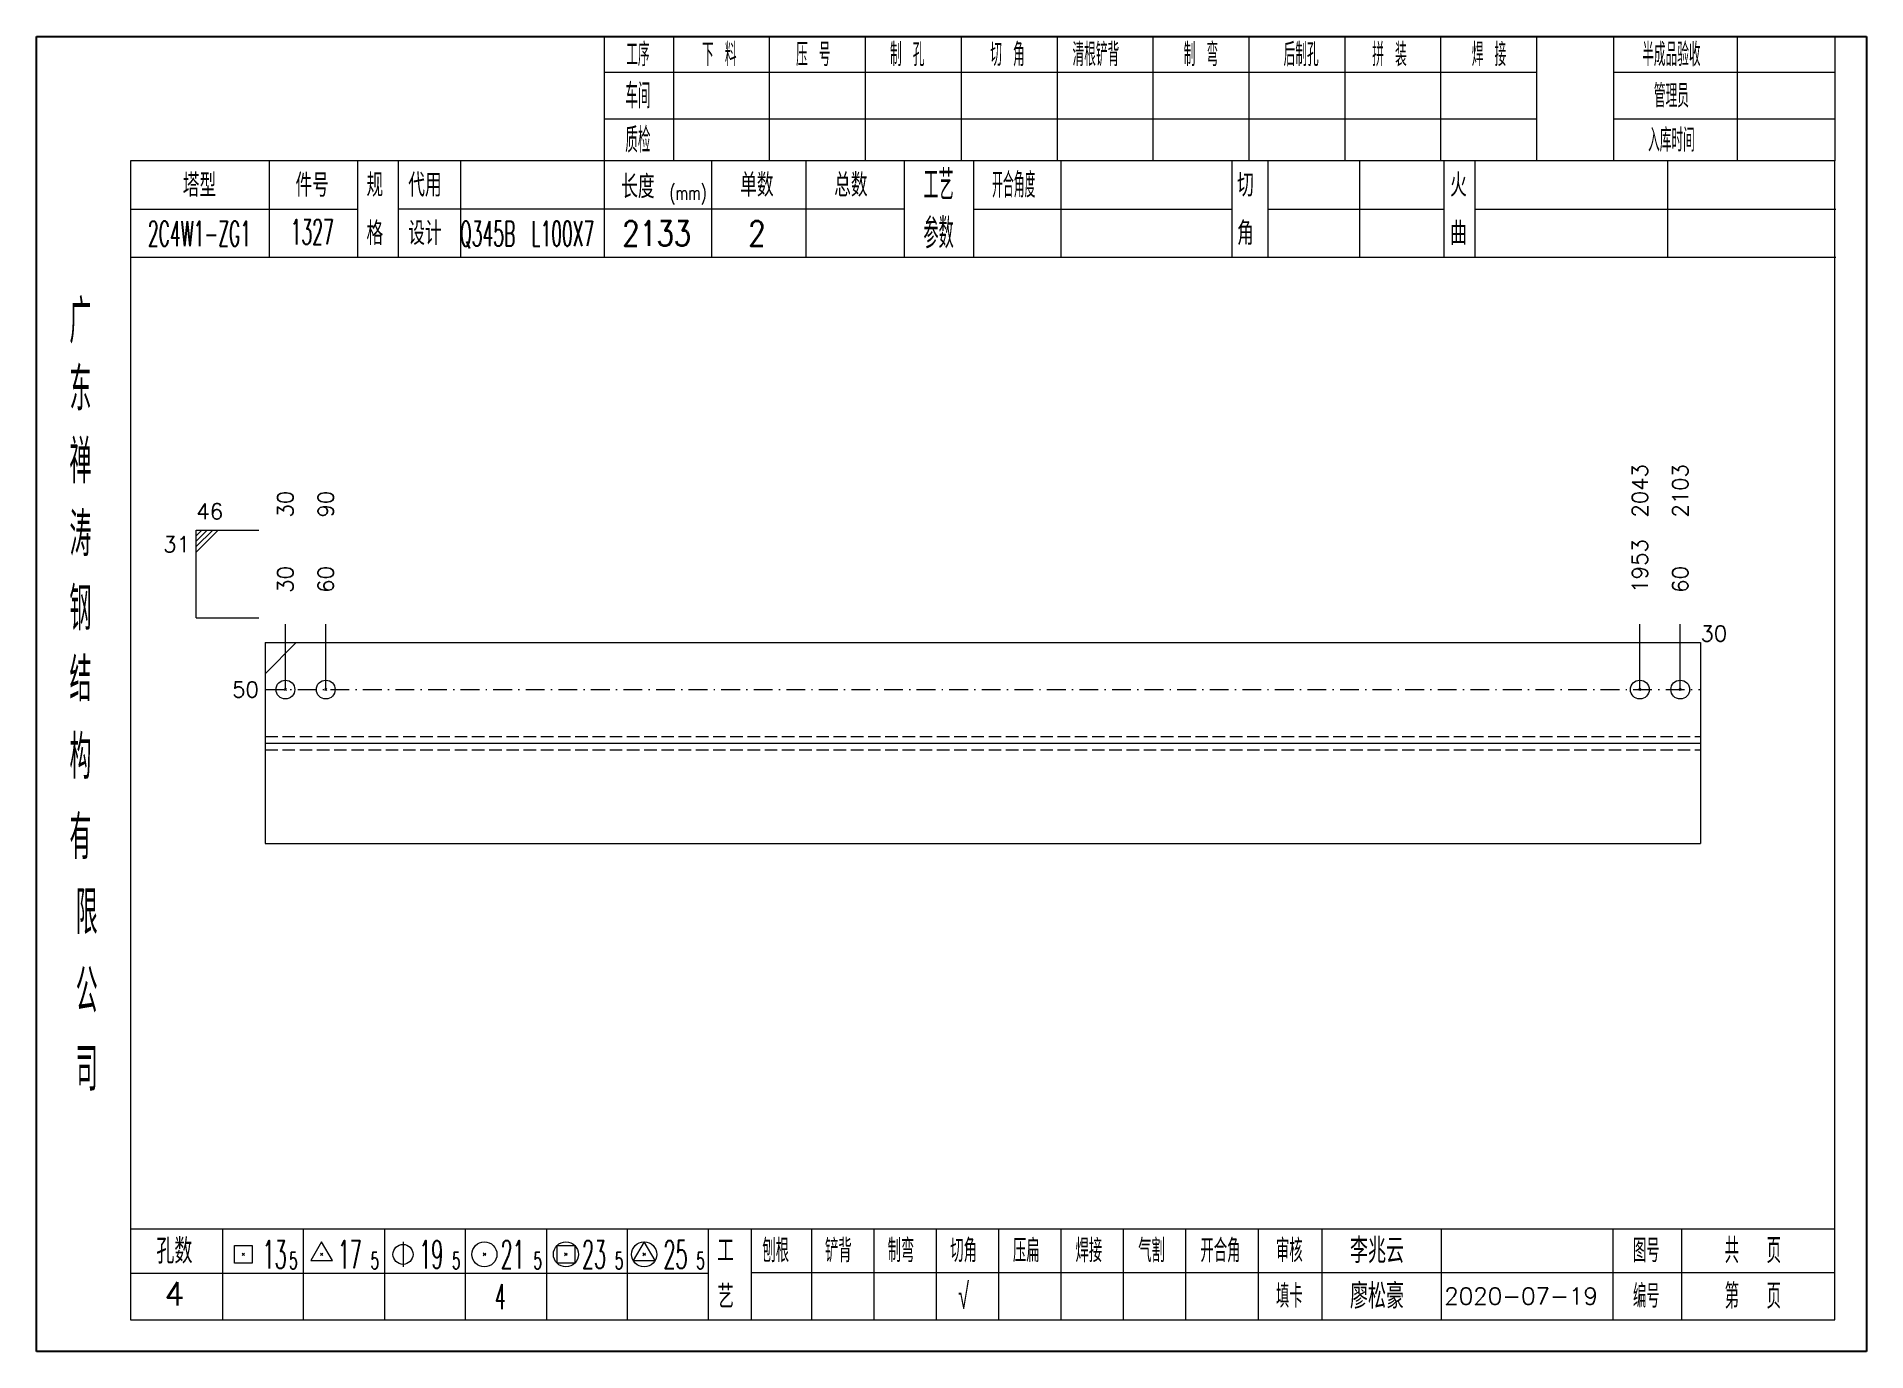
# Model space of a CAD drawing. Extents: x 154981 to 165753, y -86801 to -82885.
# Drawn here: x 160467.3 to 160759.4, y -83536.6 to -83326.7 of the extents above; entities that cross this region are included whole.
import ezdxf
from ezdxf.enums import TextEntityAlignment as Align

# ---------------------------------------------------------------- set-up
doc = ezdxf.new("R2010")
doc.units = 0
doc.header["$MEASUREMENT"] = 0
doc.linetypes.add('一点画线', pattern=[5.2, 3, -1, 0.2, -1])
doc.linetypes.add('虚线', pattern=[2.75, 2, -0.75])
doc.layers.get('0').update_dxf_attribs({"linetype": 'CONTINUOUS', "lineweight": 25})
for name, color, linetype, lineweight in [('1', 7, 'CONTINUOUS', 25), ('4', 7, 'CONTINUOUS', 25), ('5', 7, 'CONTINUOUS', 25)]:
    doc.layers.add(name, color=color, linetype=linetype, lineweight=lineweight)
doc.styles.get("Standard").update_dxf_attribs({"font": 'simplex.shx', "width": 0.7, "height": 3, "bigfont": 'gbhzfs.shx'})

msp = doc.modelspace()

# ---------------------------------------------------------------- texts
at = {"color": 7, "linetype": 'Continuous', "lineweight": 13}
for s, p in [('2043', (160723.24873, -83403.49383)), ('2103', (160729.69402, -83403.49383)), ('30', (160507.00931, -83403.49383)), ('90', (160513.4546, -83403.49383))]:
    msp.add_text(s, height=2.5, rotation=90, dxfattribs=at).set_placement(p, align=Align.MIDDLE_LEFT)
msp.add_text('46', height=2.5, dxfattribs=at).set_placement((160492.78666, -83404.49383), align=Align.BOTTOM_LEFT)
msp.add_text('31', height=2.5, dxfattribs=at).set_placement((160491.78666, -83406.49383), align=Align.TOP_RIGHT)
at = {"color": 4, "linetype": 'Continuous', "lineweight": 9}
for s, p in [('1953', (160723.24873, -83415.49383)), ('30', (160507.00931, -83415.49383)), ('60', (160513.4546, -83415.49383)), ('60', (160729.69402, -83415.49383))]:
    msp.add_text(s, height=2.5, rotation=90, dxfattribs=at).set_placement(p, align=Align.MIDDLE_LEFT)
at = {"color": 7, "linetype": 'Continuous', "lineweight": 13}
msp.add_text('30', height=2.5, dxfattribs=at).set_placement((160732.91666, -83421.99383), align=Align.MIDDLE_LEFT)
msp.add_text('50', height=2.5, dxfattribs=at).set_placement((160502.78666, -83430.94383), align=Align.MIDDLE_RIGHT)
at = {"layer": '4', "color": 1, "linetype": 'Continuous', "lineweight": 25}
for s, height, width, p in [('工序', 3.7, 0.7, (160563.28666, -83329.53733)), ('下 料', 3.7, 0.7, (160576.28666, -83329.53733)), ('压 号', 3.7, 0.7, (160591.28666, -83329.53733)), ('制 孔', 3.7, 0.7, (160606.28666, -83329.53733)), ('切 角', 3.7, 0.7, (160622.28666, -83329.53733)), ('清根铲背 ', 3.7, 0.7, (160637.28666, -83329.53733)), (' 制 弯', 3.7, 0.7, (160652.28666, -83329.53733)), (' 后制孔', 3.7, 0.7, (160668.28666, -83329.53733)), ('拼 装', 3.7, 0.7, (160683.28666, -83329.53733)), (' 焊 接', 3.7, 0.7, (160698.28666, -83329.53733)), ('半成品验收', 3.7, 0.7, (160728.28666, -83329.53733)), ('车间', 4, 0.7, (160563.28666, -83336.13733)), ('管理员', 3.7, 0.7, (160728.28666, -83336.13733)), ('质检', 4, 0.7, (160563.28666, -83343.19733)), ('入库时间', 3.7, 0.7, (160728.28666, -83343.19733)), ('工艺', 4.8, 0.7, (160611.28666, -83350.37733)), ('(mm)', 2.24, 0.7, (160571.28666, -83351.63733)), ('开合角度', 4, 0.6, (160623.28666, -83350.37733)), ('2C4W1-ZG1', 4, 0.5, (160493.28666, -83358.11733)), ('1327', 4, 0.5, (160511.28666, -83357.86733)), ('Q345B', 4, 0.5, (160539.28666, -83358.13733)), ('L100X7', 4, 0.5, (160551.28666, -83358.13733)), ('2133', 4, 0.8, (160566.28666, -83358.08733)), ('2', 4, 0.8, (160582.28666, -83358.08733)), ('参数', 4.8, 0.7, (160611.28666, -83358.08733)), ('广', 6.96, 0.7, (160474.28666, -83372.16733)), ('东', 6.96, 0.7, (160474.28666, -83382.95733)), ('禅', 6.96, 0.7, (160474.28666, -83394.54733)), ('涛', 6.96, 0.7, (160474.28666, -83406.14733)), ('钢', 6.96, 0.7, (160474.28666, -83418.03733)), ('结', 6.96, 0.7, (160474.28666, -83429.34733)), ('构', 6.96, 0.7, (160474.28666, -83441.72733)), ('有', 6.96, 0.7, (160474.28666, -83454.53733)), ('限', 6.96, 0.7, (160475.28666, -83466.53733)), ('公', 6.96, 0.7, (160475.28666, -83479.07733)), ('司', 6.96, 0.7, (160475.28666, -83491.55733)), ('13', 4.47, 0.5, (160505.28666, -83521.13733)), ('17', 4.47, 0.5, (160517.28666, -83521.13733)), ('19', 4.47, 0.5, (160530.28666, -83521.13733)), ('21', 4.47, 0.5, (160543.28666, -83521.13733)), ('23', 4.47, 0.5, (160556.28666, -83521.13733)), ('25', 4.47, 0.5, (160569.28666, -83521.13733)), ('刨根', 3.7, 0.8, (160585.28666, -83520.53733)), ('铲背', 3.7, 0.8, (160595.28666, -83520.53733)), ('制弯', 3.7, 0.8, (160605.28666, -83520.53733)), ('切角', 3.7, 0.8, (160615.28666, -83520.53733)), ('压扁', 3.7, 0.8, (160625.28666, -83520.53733)), ('焊接', 3.7, 0.8, (160635.28666, -83520.53733)), ('气割', 3.7, 0.8, (160645.28666, -83520.53733)), ('开合角', 3.7, 0.8, (160656.28666, -83520.53733)), ('审核', 3.7, 0.8, (160667.28666, -83520.53733)), ('图号', 3.7, 0.8, (160724.28666, -83520.53733)), ('共  页', 4, 0.8, (160741.28666, -83520.53733)), ('5', 2.68, 0.6, (160508.28666, -83522.13733)), ('5', 2.68, 0.6, (160521.28666, -83522.13733)), ('5', 2.68, 0.6, (160534.28666, -83522.13733)), ('5', 2.68, 0.6, (160547.28666, -83522.13733)), ('5', 2.68, 0.6, (160560.28666, -83522.13733)), ('5', 2.68, 0.6, (160573.28666, -83522.13733)), ('√', 4, 0.6, (160615.28666, -83527.80733)), ('填卡', 3.7, 0.8, (160667.28666, -83527.80733)), ('编号', 3.7, 0.8, (160724.28666, -83527.80733)), ('第  页', 4, 0.8, (160741.28666, -83527.80733)), ('4', 4, 0.5, (160541.28666, -83527.88733))]:
    msp.add_text(s, height=height, dxfattribs=dict(at, width=width)).set_placement(p, align=Align.MIDDLE_CENTER)
for s, height, p in [('塔型', 3.7, (160493.28666, -83350.40733)), ('件号', 3.7, (160511.28666, -83350.40733)), ('规', 3.7, (160521.28666, -83350.37733)), ('代用', 3.7, (160529.28666, -83350.37733)), ('长度', 3.7, (160563.28666, -83350.63733)), ('单数', 3.7, (160582.28666, -83350.37733)), ('总数', 3.7, (160597.28666, -83350.37733)), ('切', 3.7, (160660.28666, -83350.37733)), ('火', 3.7, (160694.28666, -83350.37733)), ('格', 3.7, (160521.28666, -83358.08733)), ('设计', 3.7, (160529.28666, -83358.08733)), ('角', 3.7, (160660.28666, -83358.08733)), ('曲', 3.7, (160694.28666, -83358.08733)), ('孔数', 4, (160489.28666, -83520.61733)), ('工', 3.7, (160577.28666, -83520.53733)), ('李兆云', 4, (160681.28666, -83520.53733)), ('4', 3.7, (160489.28666, -83527.44733)), ('艺', 3.7, (160577.28666, -83527.88733)), ('廖松豪', 4, (160681.28666, -83527.80733)), ('2020-07-19', 2.7, (160704.28666, -83527.80733))]:
    msp.add_text(s, height=height, dxfattribs=at).set_placement(p, align=Align.MIDDLE_CENTER)

# ---------------------------------------------------------------- blocks, each defined once
blk = doc.blocks.new('孔21.5')
at = {"layer": '5', "color": 7, "linetype": 'Continuous', "lineweight": 13}
for p, q in [((-0.1, -0.1), (0.1, 0.1)), ((0.1, -0.1), (-0.1, 0.1))]:
    blk.add_line(p, q, dxfattribs=at)
blk.add_circle((0, 0), 1, dxfattribs=at)
blk = doc.blocks.new('CTJGK')
at = {"color": 6, "linetype": 'Continuous'}
for p, q in [((0, 209.97), (292.13, 209.97)), ((0, 0), (0, 209.97)), ((292.13, 209.97), (292.13, 0)), ((292.13, 0), (0, 0))]:
    blk.add_line(p, q, dxfattribs=at)

# ---------------------------------------------------------------- linework, layer by layer
at = {"color": 7, "linetype": 'Continuous', "lineweight": 13}
for p, q in [((160492.78666, -83405.49383), (160502.78666, -83405.49383)), ((160492.78666, -83419.49383), (160492.78666, -83405.49383)), ((160493.66166, -83405.49383), (160492.78666, -83406.36883)), ((160494.53666, -83405.49383), (160492.78666, -83407.24383)), ((160495.41166, -83405.49383), (160492.78666, -83408.11883)), ((160496.28666, -83405.49383), (160492.78666, -83408.99383)), ((160492.78666, -83419.49383), (160502.78666, -83419.49383)), ((160507.00931, -83430.94383), (160507.00931, -83420.49383)), ((160513.4546, -83430.94383), (160513.4546, -83420.49383)), ((160723.24873, -83430.94383), (160723.24873, -83420.49383)), ((160729.69402, -83430.94383), (160729.69402, -83420.49383)), ((160503.78666, -83428.41933), (160508.72805, -83423.44383))]:
    msp.add_line(p, q, dxfattribs=at)
at = {"color": 7, "linetype": 'Continuous', "lineweight": 18}
for p, q in [((160503.78666, -83423.44383), (160503.78666, -83455.54383)), ((160503.78666, -83423.44383), (160732.91666, -83423.44383)), ((160732.91666, -83423.44383), (160732.91666, -83455.54383)), ((160503.78666, -83439.49383), (160732.91666, -83439.49383))]:
    msp.add_line(p, q, dxfattribs=at)
at = {"color": 1, "linetype": '一点画线', "lineweight": 13}
msp.add_line((160503.78666, -83430.94383), (160732.91666, -83430.94383), dxfattribs=at)
at = {"color": 6, "linetype": '虚线', "lineweight": 18}
for p, q in [((160503.78666, -83438.44383), (160732.91666, -83438.44383)), ((160503.78666, -83440.54383), (160732.91666, -83440.54383))]:
    msp.add_line(p, q, dxfattribs=at)
at = {"layer": '1', "color": 7, "linetype": 'Continuous', "lineweight": 18}
msp.add_line((160503.78666, -83455.54383), (160732.91666, -83455.54383), dxfattribs=at)
at = {"layer": '4', "color": 1, "linetype": 'Continuous', "lineweight": 18}
for p, q in [((160467.28666, -83326.66733), (160467.28666, -83536.63733)), ((160759.41666, -83326.66733), (160467.28666, -83326.66733)), ((160557.91666, -83326.66733), (160557.91666, -83346.50733)), ((160568.94666, -83326.66733), (160568.94666, -83346.52733)), ((160584.25666, -83326.66733), (160584.25666, -83346.52733)), ((160599.57666, -83326.66733), (160599.57666, -83346.52733)), ((160614.88666, -83326.66733), (160614.88666, -83346.52733)), ((160630.19666, -83326.66733), (160630.19666, -83346.52733)), ((160645.50666, -83326.66733), (160645.50666, -83346.52733)), ((160660.82666, -83326.66733), (160660.82666, -83346.52733)), ((160676.13666, -83326.66733), (160676.13666, -83346.52733)), ((160691.44666, -83326.66733), (160691.44666, -83346.52733)), ((160706.75666, -83326.66733), (160706.75666, -83346.50733)), ((160706.75666, -83326.66733), (160706.75666, -83346.52733)), ((160719.03666, -83326.66733), (160719.03666, -83346.52733)), ((160738.78666, -83326.66733), (160738.78666, -83346.52733)), ((160754.36666, -83326.66733), (160754.36666, -83346.52733)), ((160759.41666, -83356.46733), (160759.41666, -83326.66733)), ((160706.75666, -83332.39733), (160557.91666, -83332.39733)), ((160754.36666, -83332.39733), (160719.03666, -83332.39733)), ((160706.75666, -83339.87733), (160557.91666, -83339.87733)), ((160754.36666, -83339.87733), (160719.03666, -83339.87733)), ((160482.29666, -83346.52733), (160482.29666, -83531.58733)), ((160754.36666, -83346.52733), (160482.29666, -83346.52733)), ((160504.41666, -83346.51733), (160504.41666, -83361.93733)), ((160518.56666, -83361.93733), (160518.56666, -83346.52733)), ((160525.06666, -83361.93733), (160525.06666, -83346.52733)), ((160534.93666, -83346.52733), (160534.93666, -83361.93733)), ((160557.91666, -83346.50733), (160557.91666, -83361.93733)), ((160575.03666, -83346.52733), (160575.03666, -83361.93733)), ((160590.08666, -83346.52733), (160590.08666, -83361.93733)), ((160605.78666, -83346.52733), (160605.78666, -83361.93733)), ((160616.84666, -83346.52733), (160616.84666, -83361.93733)), ((160630.79666, -83346.52733), (160630.79666, -83361.93733)), ((160658.09666, -83346.52733), (160658.09666, -83361.93733)), ((160663.85666, -83346.52733), (160663.85666, -83361.93733)), ((160678.47666, -83346.52733), (160678.47666, -83361.93733)), ((160691.93666, -83346.52733), (160691.93666, -83361.93733)), ((160696.92666, -83346.52733), (160696.92666, -83361.93733)), ((160727.66666, -83346.52733), (160727.66666, -83361.93733)), ((160754.36666, -83531.58733), (160754.36666, -83346.52733)), ((160518.56666, -83354.28733), (160482.29666, -83354.28733)), ((160605.78666, -83354.23733), (160525.06666, -83354.23733)), ((160616.84666, -83354.23733), (160658.09666, -83354.23733)), ((160663.85666, -83354.23733), (160691.93666, -83354.23733)), ((160696.92666, -83354.23733), (160754.54666, -83354.23733)), ((160759.41666, -83536.63733), (160759.41666, -83356.46733)), ((160754.54666, -83361.93733), (160482.29666, -83361.93733)), ((160482.29666, -83517.05733), (160754.36666, -83517.05733)), ((160496.98666, -83517.05733), (160496.98666, -83531.58733)), ((160509.91666, -83531.58733), (160509.91666, -83517.05733)), ((160522.84666, -83517.05733), (160522.84666, -83531.58733)), ((160535.76666, -83531.58733), (160535.76666, -83517.05733)), ((160548.69666, -83517.05733), (160548.69666, -83531.58733)), ((160561.62666, -83531.58733), (160561.62666, -83517.05733)), ((160574.54666, -83531.58733), (160574.54666, -83517.05733)), ((160581.41666, -83531.58733), (160581.41666, -83517.05733)), ((160591.07666, -83531.58733), (160591.07666, -83517.05733)), ((160601.01666, -83531.58733), (160601.01666, -83517.05733)), ((160610.95666, -83531.58733), (160610.95666, -83517.05733)), ((160620.90666, -83531.58733), (160620.90666, -83517.05733)), ((160630.84666, -83531.58733), (160630.84666, -83517.05733)), ((160640.78666, -83531.58733), (160640.78666, -83517.05733)), ((160650.73666, -83531.58733), (160650.73666, -83517.05733)), ((160662.37666, -83531.58733), (160662.37666, -83517.05733)), ((160672.52666, -83531.58733), (160672.52666, -83517.05733)), ((160691.58666, -83531.58733), (160691.58666, -83517.05733)), ((160718.96666, -83531.58733), (160718.96666, -83517.05733)), ((160729.92666, -83531.58733), (160729.92666, -83517.05733)), ((160574.54666, -83524.18733), (160482.29666, -83524.18733)), ((160581.37666, -83524.02733), (160754.36666, -83524.02733)), ((160482.29666, -83531.58733), (160754.36666, -83531.58733)), ((160467.28666, -83536.63733), (160759.41666, -83536.63733))]:
    msp.add_line(p, q, dxfattribs=at)
at = {"layer": '4', "color": 7, "linetype": 'Continuous', "lineweight": 13}
for p, q in [((160498.87266, -83522.55133), (160498.87266, -83519.72333)), ((160498.87266, -83519.72333), (160501.70066, -83519.72333)), ((160501.70066, -83519.72333), (160501.70066, -83522.55133)), ((160512.78666, -83519.13733), (160511.05466, -83522.13733)), ((160514.51866, -83522.13733), (160512.78666, -83519.13733)), ((160525.78666, -83519.13733), (160525.78666, -83523.13733)), ((160550.37266, -83522.55133), (160550.37266, -83519.72333)), ((160550.37266, -83519.72333), (160553.20066, -83519.72333)), ((160553.20066, -83519.72333), (160553.20066, -83522.55133)), ((160564.28666, -83519.13733), (160562.55466, -83522.13733)), ((160566.01866, -83522.13733), (160564.28666, -83519.13733)), ((160501.70066, -83522.55133), (160498.87266, -83522.55133)), ((160500.08666, -83521.33733), (160500.48666, -83520.93733)), ((160500.48666, -83521.33733), (160500.08666, -83520.93733)), ((160511.05466, -83522.13733), (160514.51866, -83522.13733)), ((160512.58666, -83521.33733), (160512.98666, -83520.93733)), ((160512.98666, -83521.33733), (160512.58666, -83520.93733)), ((160538.58666, -83521.33733), (160538.98666, -83520.93733)), ((160538.98666, -83521.33733), (160538.58666, -83520.93733)), ((160553.20066, -83522.55133), (160550.37266, -83522.55133)), ((160551.58666, -83521.33733), (160551.98666, -83520.93733)), ((160551.98666, -83521.33733), (160551.58666, -83520.93733)), ((160562.55466, -83522.13733), (160566.01866, -83522.13733)), ((160564.08666, -83521.33733), (160564.48666, -83520.93733)), ((160564.48666, -83521.33733), (160564.08666, -83520.93733))]:
    msp.add_line(p, q, dxfattribs=at)
for centre, radius in [((160525.78666, -83521.13733), 1.6), ((160538.78666, -83521.13733), 2), ((160551.78666, -83521.13733), 2), ((160564.28666, -83521.13733), 2)]:
    msp.add_circle(centre, radius, dxfattribs=at)

# ---------------------------------------------------------------- block references
at = {"color": 0, "linetype": 'Continuous'}
msp.add_blockref('CTJGK', (160467.28666, -83536.63733), dxfattribs=at)
at = {"color": 4, "linetype": 'Continuous', "lineweight": 9, "xscale": 1.5, "yscale": 1.5, "zscale": 1.5}
for p in [(160507.00931, -83430.94383), (160513.4546, -83430.94383), (160723.24873, -83430.94383), (160729.69402, -83430.94383)]:
    msp.add_blockref('孔21.5', p, dxfattribs=at)

msp.set_redraw_order([(e.dxf.handle, doc.entitydb.next_handle()) for e in msp.query("TEXT MTEXT ATTDEF DIMENSION ARC_DIMENSION")])  # texts and dimensions are drawn at this point

doc.saveas('drawing.dxf')
